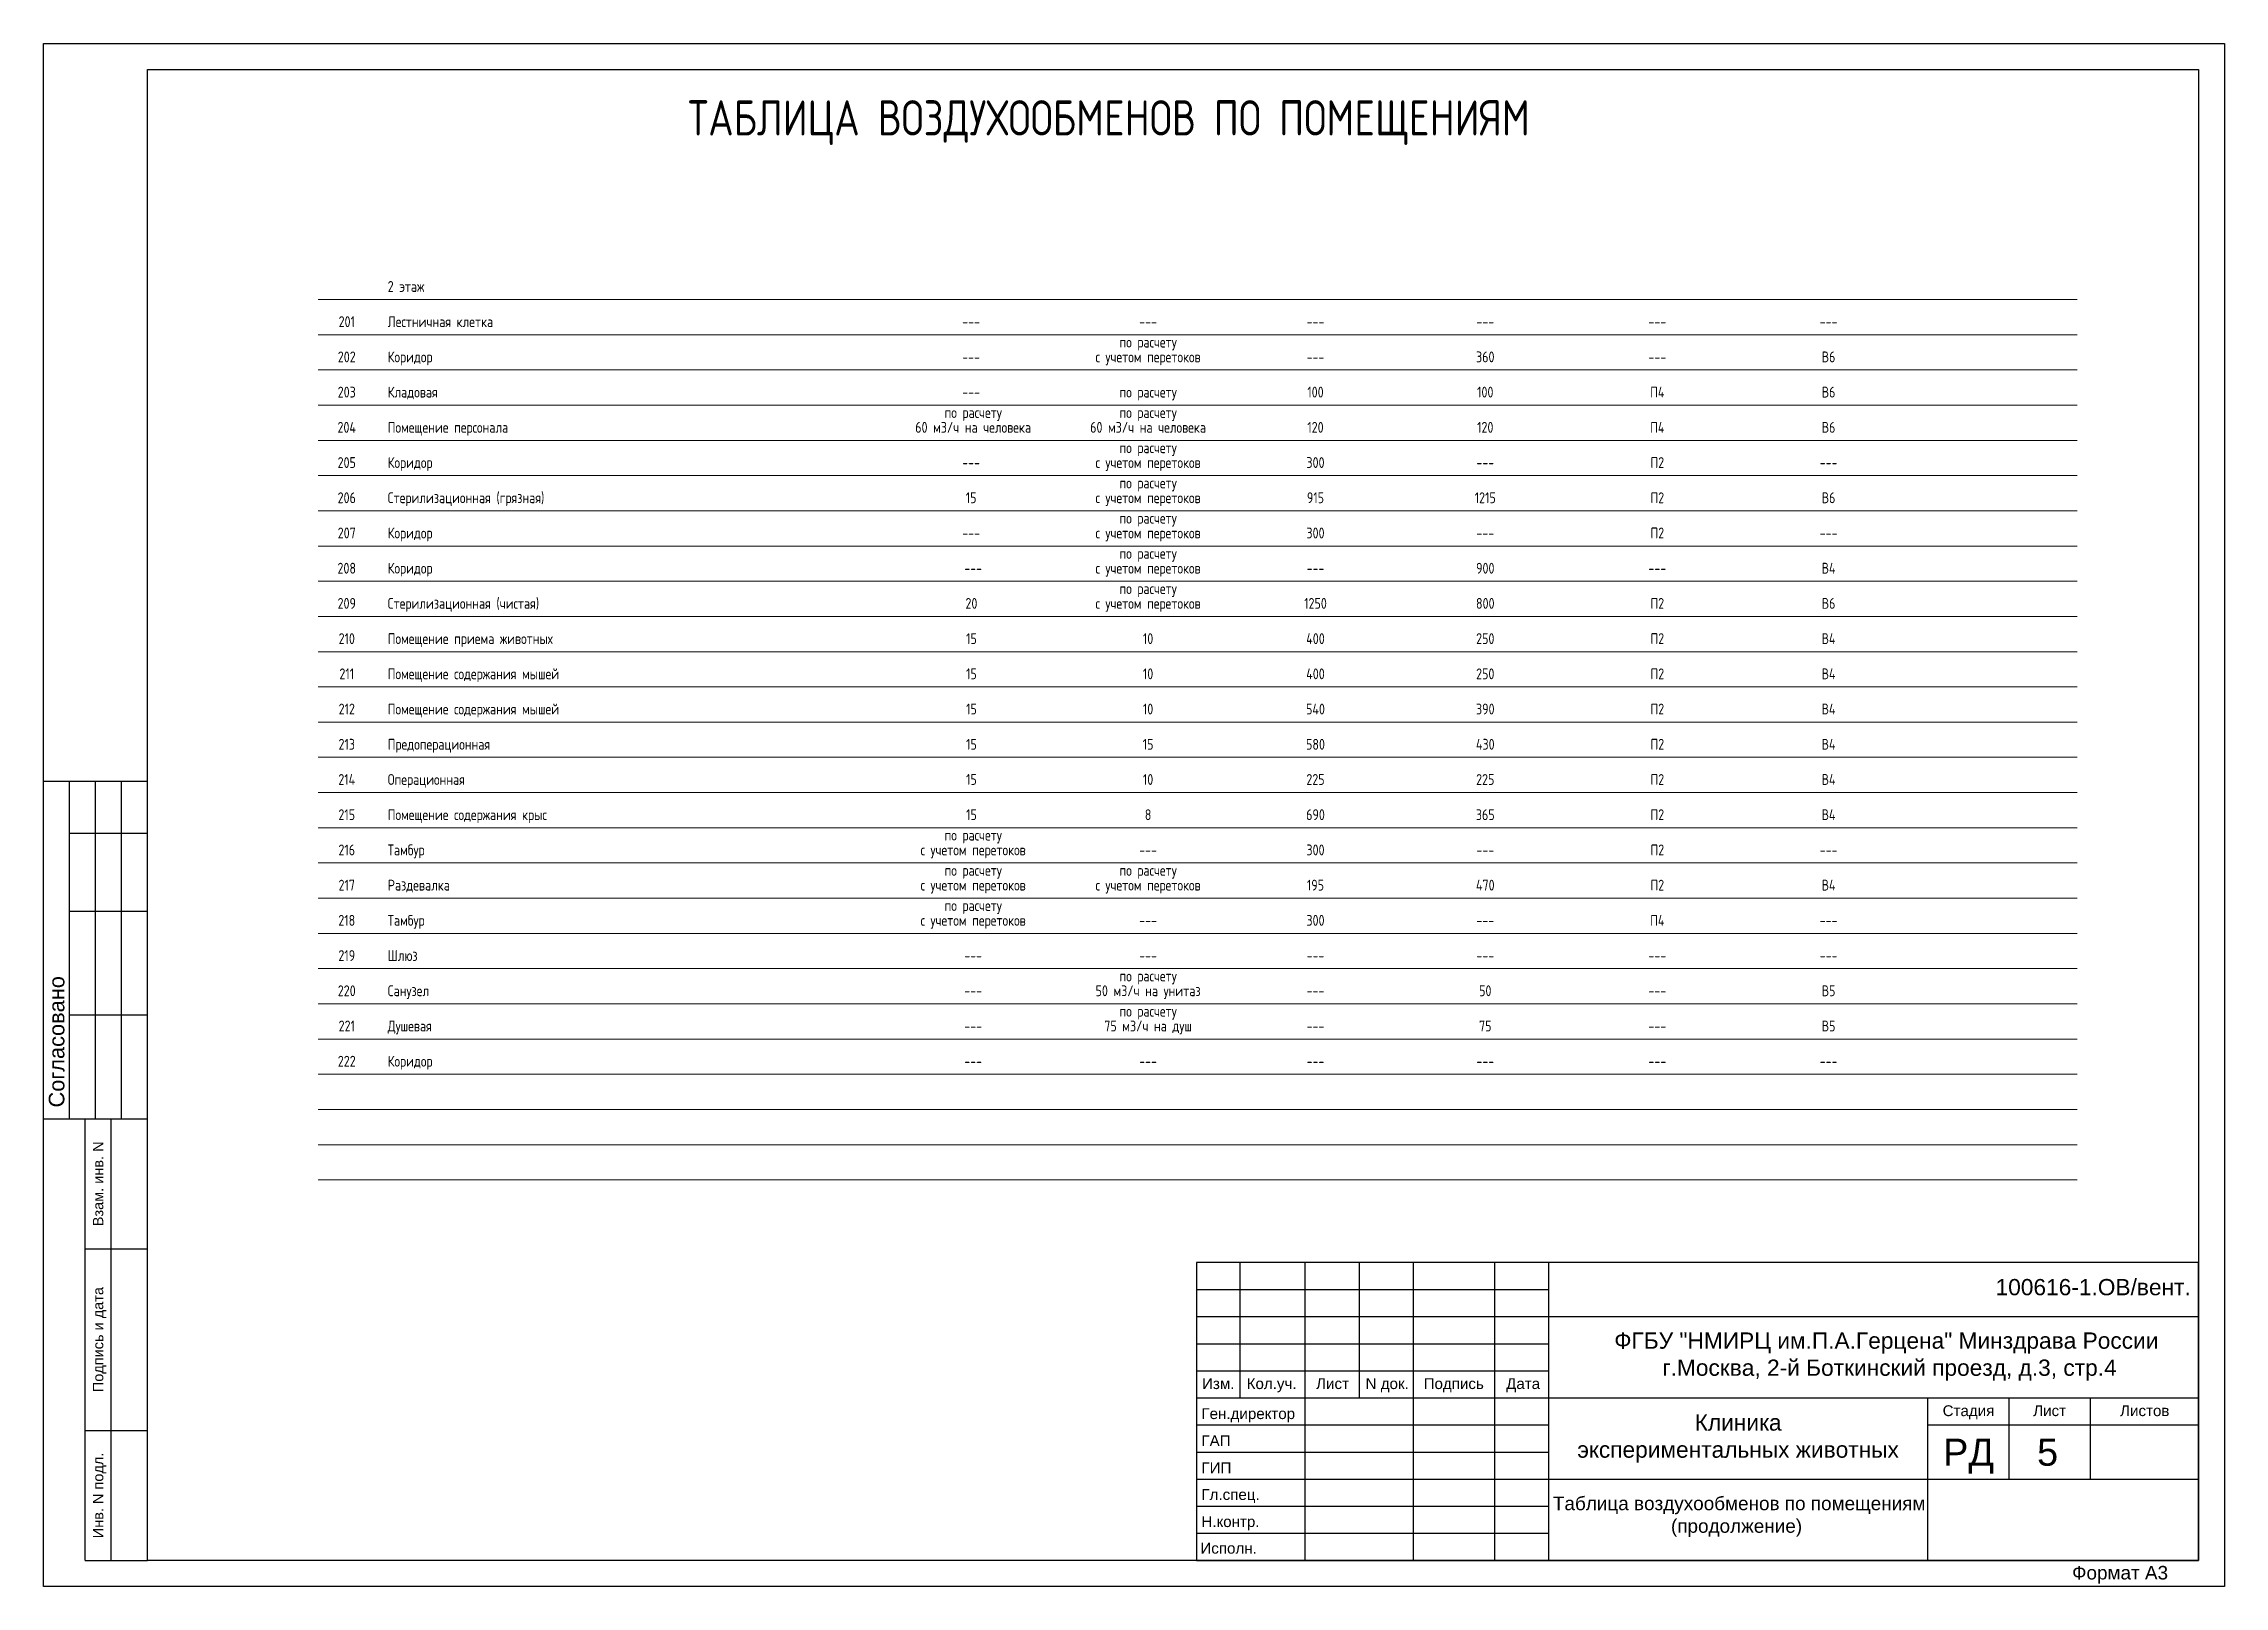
# Model space of a CAD drawing. Header units: millimetres. Extents: x -285783 to 224003, y -270247 to -22062.
# Drawn here: x -79552 to -39284, y -50537 to -22062 of the extents above; entities that cross this region are included whole.
import ezdxf
from ezdxf.enums import TextEntityAlignment as Align

# ---------------------------------------------------------------- set-up
doc = ezdxf.new("R2010")
doc.units = ezdxf.units.MM
for name, color, linetype, lineweight in [('12 текст рамки', 7, 'Continuous', 30), ('13 рамка', 7, 'Continuous', 30), ('A4TXT', 7, 'Continuous', 13), ('DOORS', 7, 'Continuous', 5)]:
    doc.layers.add(name, color=color, linetype=linetype, lineweight=lineweight)
doc.styles.add('SPDS', font='SPDS.shx')
doc.styles.add('РАМКА', font='arial.ttf')
doc.styles.add('ТЕКСТ', font='arial.ttf', dxfattribs={"oblique": 10, "height": 150})

msp = doc.modelspace()

# ---------------------------------------------------------------- texts
at = {"layer": '12 текст рамки'}
for s, height, style, p in [('ТАБЛИЦА ВОЗДУХООБМЕНОВ ПО ПОМЕЩЕНИЯМ', 650, 'SPDS', (-67652, -23757)), ('100616-1.ОВ/вент.', 300, 'РАМКА', (-43509, -45164))]:
    msp.add_text(s, height=height, dxfattribs=dict(at, style=style)).set_placement(p)
at = {"layer": '12 текст рамки', "color": 7, "lineweight": 15, "ltscale": 0.5, "style": 'SPDS'}
for s, p in [('2 этаж', (-73198, -26644)), ('Лестничная клетка', (-73198, -27294)), ('Коридор', (-73198, -27944)), ('Кладовая', (-73198, -28594)), ('Помещение персонала', (-73198, -29244)), ('Коридор', (-73198, -29894)), ('Стерилизационная (грязная)', (-73198, -30544)), ('Коридор', (-73198, -31194)), ('Коридор', (-73198, -31844)), ('Стерилизационная (чистая)', (-73198, -32494)), ('Помещение приема животных', (-73198, -33144)), ('Помещение содержания мышей', (-73198, -33794)), ('Помещение содержания мышей', (-73198, -34444)), ('Предоперационная', (-73198, -35094)), ('Операционная', (-73198, -35744)), ('Помещение содержания крыс', (-73198, -36394)), ('Тамбур', (-73198, -37044)), ('Раздевалка', (-73198, -37694)), ('Тамбур', (-73198, -38344)), ('Шлюз', (-73198, -38994)), ('Санузел', (-73198, -39644)), ('Душевая', (-73198, -40294)), ('Коридор', (-73198, -40944))]:
    msp.add_text(s, height=200, dxfattribs=at).set_placement(p)
for s, p in [('201', (-73955, -27294)), ('---', (-62426, -27294)), ('---', (-59158, -27294)), ('---', (-56067, -27294)), ('---', (-52932, -27294)), ('---', (-49755, -27294)), ('---', (-46593, -27294)), ('202', (-73955, -27944)), ('по расчету', (-59158, -27671)), ('360', (-52932, -27944)), ('В6', (-46593, -27944)), ('---', (-62426, -27944)), ('с учетом перетоков', (-59158, -27944)), ('---', (-56067, -27944)), ('---', (-49755, -27944)), ('203', (-73955, -28594)), ('---', (-62426, -28594)), ('по расчету', (-59158, -28594)), ('100', (-56067, -28594)), ('100', (-52932, -28594)), ('П4', (-49755, -28594)), ('В6', (-46593, -28594)), ('по расчету', (-62388, -28971)), ('по расчету', (-59158, -28971)), ('204', (-73955, -29244)), ('60 м3/ч на человека', (-62388, -29244)), ('60 м3/ч на человека', (-59158, -29244)), ('120', (-56067, -29244)), ('120', (-52932, -29244)), ('П4', (-49755, -29244)), ('В6', (-46593, -29244)), ('205', (-73955, -29894)), ('с учетом перетоков', (-59158, -29894)), ('по расчету', (-59158, -29621)), ('300', (-56067, -29894)), ('П2', (-49755, -29894)), ('---', (-62426, -29894)), ('по расчету', (-59158, -30271)), ('---', (-52932, -29894)), ('---', (-46593, -29894)), ('206', (-73955, -30544)), ('15', (-62426, -30544)), ('с учетом перетоков', (-59158, -30544)), ('915', (-56067, -30544)), ('1215', (-52932, -30544)), ('П2', (-49755, -30544)), ('В6', (-46593, -30544)), ('207', (-73955, -31194)), ('по расчету', (-59158, -30921)), ('300', (-56067, -31194)), ('П2', (-49755, -31194)), ('---', (-62426, -31194)), ('с учетом перетоков', (-59158, -31194)), ('---', (-52932, -31194)), ('---', (-46593, -31194)), ('208', (-73955, -31844)), ('---', (-62388, -31844)), ('с учетом перетоков', (-59158, -31844)), ('по расчету', (-59158, -31571)), ('---', (-56067, -31844)), ('900', (-52932, -31844)), ('---', (-49755, -31844)), ('В4', (-46593, -31844)), ('по расчету', (-59158, -32221)), ('209', (-73955, -32494)), ('20', (-62420, -32494)), ('с учетом перетоков', (-59158, -32494)), ('1250', (-56067, -32494)), ('800', (-52932, -32494)), ('П2', (-49755, -32494)), ('В6', (-46593, -32494)), ('210', (-73955, -33144)), ('15', (-62420, -33144)), ('10', (-59158, -33144)), ('400', (-56067, -33144)), ('250', (-52932, -33144)), ('П2', (-49755, -33144)), ('В4', (-46593, -33144)), ('211', (-73955, -33794)), ('15', (-62420, -33794)), ('10', (-59158, -33794)), ('400', (-56067, -33794)), ('250', (-52932, -33794)), ('П2', (-49755, -33794)), ('В4', (-46593, -33794)), ('212', (-73955, -34444)), ('15', (-62420, -34444)), ('10', (-59158, -34444)), ('540', (-56067, -34444)), ('390', (-52932, -34444)), ('П2', (-49755, -34444)), ('В4', (-46593, -34444)), ('213', (-73955, -35094)), ('15', (-62420, -35094)), ('15', (-59158, -35094)), ('580', (-56067, -35094)), ('430', (-52932, -35094)), ('П2', (-49755, -35094)), ('В4', (-46593, -35094)), ('214', (-73955, -35744)), ('15', (-62420, -35744)), ('10', (-59158, -35744)), ('225', (-56067, -35744)), ('225', (-52932, -35744)), ('П2', (-49755, -35744)), ('В4', (-46593, -35744)), ('215', (-73955, -36394)), ('15', (-62420, -36394)), ('8', (-59158, -36394)), ('690', (-56067, -36394)), ('365', (-52932, -36394)), ('П2', (-49755, -36394)), ('В4', (-46593, -36394)), ('по расчету', (-62388, -36771)), ('216', (-73955, -37044)), ('с учетом перетоков', (-62388, -37044)), ('---', (-59158, -37044)), ('300', (-56067, -37044)), ('---', (-52932, -37044)), ('П2', (-49755, -37044)), ('---', (-46593, -37044)), ('по расчету', (-62388, -37421)), ('по расчету', (-59158, -37421)), ('217', (-73955, -37694)), ('с учетом перетоков', (-62388, -37694)), ('с учетом перетоков', (-59158, -37694)), ('195', (-56067, -37694)), ('470', (-52932, -37694)), ('П2', (-49755, -37694)), ('В4', (-46593, -37694)), ('218', (-73955, -38344)), ('с учетом перетоков', (-62388, -38344)), ('по расчету', (-62388, -38071)), ('300', (-56067, -38344)), ('П4', (-49755, -38344)), ('---', (-59158, -38344)), ('---', (-52932, -38344)), ('---', (-46593, -38344)), ('219', (-73955, -38994)), ('---', (-62388, -38994)), ('---', (-59158, -38994)), ('---', (-56067, -38994)), ('---', (-52932, -38994)), ('---', (-49755, -38994)), ('---', (-46593, -38994)), ('220', (-73955, -39644)), ('50 м3/ч на унитаз', (-59158, -39644)), ('по расчету', (-59158, -39371)), ('50', (-52932, -39644)), ('В5', (-46593, -39644)), ('---', (-62388, -39644)), ('---', (-56067, -39644)), ('---', (-49755, -39644)), ('221', (-73955, -40294)), ('---', (-62388, -40294)), ('75 м3/ч на душ', (-59158, -40294)), ('по расчету', (-59158, -40021)), ('---', (-56067, -40294)), ('75', (-52932, -40294)), ('---', (-49755, -40294)), ('В5', (-46593, -40294)), ('222', (-73955, -40944)), ('---', (-62388, -40944)), ('---', (-59158, -40944)), ('---', (-56067, -40944)), ('---', (-52932, -40944)), ('---', (-49755, -40944)), ('---', (-46593, -40944))]:
    msp.add_text(s, height=200, dxfattribs=at).set_placement(p, align=Align.CENTER)
at = {"layer": '12 текст рамки', "lineweight": 15, "style": 'ТЕКСТ'}
msp.add_text('Согласовано', height=287.63, rotation=90, dxfattribs=at).set_placement((-79313, -41698), align=Align.MIDDLE_LEFT)
for s, p in [('Взам. инв. N', (-78546, -43107)), ('Подпись и дата', (-78546, -45983)), ('Инв. N подл.', (-78546, -48859))]:
    msp.add_text(s, height=191.75, rotation=90, dxfattribs=at).set_placement(p, align=Align.MIDDLE_CENTER)
at = {"layer": '12 текст рамки', "style": 'ТЕКСТ'}
for s, p in [('РД', (-44009, -48311)), ('5', (-42548, -48311))]:
    msp.add_text(s, height=500, dxfattribs=at).set_placement(p, align=Align.CENTER)
msp.add_text('Формат А3', height=250, dxfattribs=at).set_placement((-42096, -50285), align=Align.MIDDLE_LEFT)
at = {"layer": '12 текст рамки', "insert": (-45526, -46296), "char_height": 300, "attachment_point": 5, "style": 'РАМКА'}
msp.add_mtext_dynamic_manual_height_columns('ФГБУ "НМИРЦ им.П.А.Герцена" Минздрава России\\P г.Москва, 2-й Боткинский проезд, д.3, стр.4 ', width=12195.52, gutter_width=1250, heights=[0], dxfattribs=at)
at = {"layer": '12 текст рамки', "width": 7000, "attachment_point": 5, "style": 'РАМКА'}
for s, insert, char_height in [('Клиника\\Pэкспериментальных животных', (-48263, -47808), 300), (' Таблица воздухообменов по помещениям\\P(продолжение)', (-48292, -49252), 250)]:
    msp.add_mtext(s, dxfattribs=dict(at, insert=insert, char_height=char_height))
at = {"layer": '13 рамка', "style": 'ТЕКСТ'}
for s, p in [('Изм.', (-57862, -46895)), ('Кол.уч.', (-56877, -46895)), ('Лист', (-55752, -46895)), ('N док.', (-54743, -46895)), ('Подпись', (-53514, -46895)), ('Дата', (-52233, -46895)), ('Стадия', (-44009, -47395)), ('Лист', (-42511, -47395)), ('Листов', (-40754, -47395))]:
    msp.add_text(s, height=200, dxfattribs=at).set_placement(p, align=Align.CENTER)
for s, p in [('Ген.директор', (-58173, -47449)), ('ГАП', (-58173, -47949)), ('ГИП', (-58173, -48449)), ('Гл.спец.', (-58173, -48942)), ('Н.контр.', (-58173, -49442)), (' Исполн.', (-58270, -49933))]:
    msp.add_text(s, height=200, dxfattribs=at).set_placement(p)

# ---------------------------------------------------------------- linework, layer by layer
at = {"layer": '13 рамка'}
for p, q in [((-79552, -35676), (-77635, -35676)), ((-79073, -41908), (-79073, -35676)), ((-78594, -41908), (-78594, -35676)), ((-78114, -41908), (-78114, -35676)), ((-79073, -36635), (-77635, -36635)), ((-79073, -38073), (-77635, -38073)), ((-79073, -39991), (-77635, -39991)), ((-79552, -41908), (-77635, -41908)), ((-78785, -50058), (-78785, -41908)), ((-78306, -50058), (-78306, -41908)), ((-78785, -44305), (-77635, -44305)), ((-58263, -44558), (-58263, -50058)), ((-39763, -44558), (-58263, -44558)), ((-57463, -44558), (-57463, -47058)), ((-56263, -44558), (-56263, -50058)), ((-55263, -44558), (-55263, -47058)), ((-54263, -44558), (-54263, -50058)), ((-52763, -44558), (-52763, -50058)), ((-51763, -44558), (-51763, -50058)), ((-39763, -50058), (-39763, -44558)), ((-58263, -45058), (-51763, -45058)), ((-58263, -45558), (-39763, -45558)), ((-58263, -46058), (-51763, -46058)), ((-58263, -46558), (-51763, -46558)), ((-58263, -47058), (-39763, -47058)), ((-44763, -47058), (-44763, -50058)), ((-43263, -47058), (-43263, -48558)), ((-41763, -47058), (-41763, -48558)), ((-78785, -47661), (-77635, -47661)), ((-58263, -47558), (-51763, -47558)), ((-44763, -47558), (-39763, -47558)), ((-58263, -48058), (-51763, -48058)), ((-58263, -48058), (-51763, -48058)), ((-58263, -48558), (-39763, -48558)), ((-58263, -49058), (-51763, -49058)), ((-58263, -49058), (-51763, -49058)), ((-58263, -49558), (-51763, -49558)), ((-58263, -49558), (-51763, -49558)), ((-78785, -50058), (-77635, -50058)), ((-58263, -50058), (-39763, -50058)), ((-58263, -50058), (-39763, -50058)), ((-58263, -50058), (-39763, -50058))]:
    msp.add_line(p, q, dxfattribs=at)
for points in [[(-79552, -22062), (-39284, -22062), (-39284, -50537), (-79552, -50537)], [(-77635, -22541), (-39763, -22541), (-39763, -50058), (-77635, -50058)]]:
    msp.add_lwpolyline(points, close=True, dxfattribs=at)
at = {"layer": 'A4TXT'}
for p, q in [((-74484, -26785), (-42005, -26785)), ((-74484, -33935), (-42005, -33935)), ((-74484, -34585), (-42005, -34585)), ((-74484, -35235), (-42005, -35235)), ((-74484, -35885), (-42005, -35885)), ((-74484, -36535), (-42005, -36535)), ((-74484, -37185), (-42005, -37185)), ((-74484, -37835), (-42005, -37835)), ((-74484, -38485), (-42005, -38485)), ((-74484, -39135), (-42005, -39135)), ((-74484, -39785), (-42005, -39785)), ((-74484, -40435), (-42005, -40435)), ((-74484, -41085), (-42005, -41085)), ((-74484, -41735), (-42005, -41735)), ((-74484, -42385), (-42005, -42385)), ((-74484, -43035), (-42005, -43035))]:
    msp.add_line(p, q, dxfattribs=at)
at = {"layer": 'DOORS', "ltscale": 100}
for p, q in [((-74484, -27435), (-42005, -27435)), ((-74484, -28085), (-42005, -28085)), ((-74484, -28735), (-42005, -28735)), ((-74484, -29385), (-42005, -29385)), ((-74484, -30035), (-42005, -30035)), ((-74484, -30685), (-42005, -30685)), ((-74484, -31335), (-42005, -31335)), ((-74484, -31985), (-42005, -31985)), ((-74484, -32635), (-42005, -32635)), ((-74484, -33285), (-42005, -33285))]:
    msp.add_line(p, q, dxfattribs=at)

msp.set_redraw_order([(e.dxf.handle, doc.entitydb.next_handle()) for e in msp.query("TEXT MTEXT ATTDEF DIMENSION ARC_DIMENSION")])  # texts and dimensions are drawn at this point

doc.saveas('drawing.dxf')
